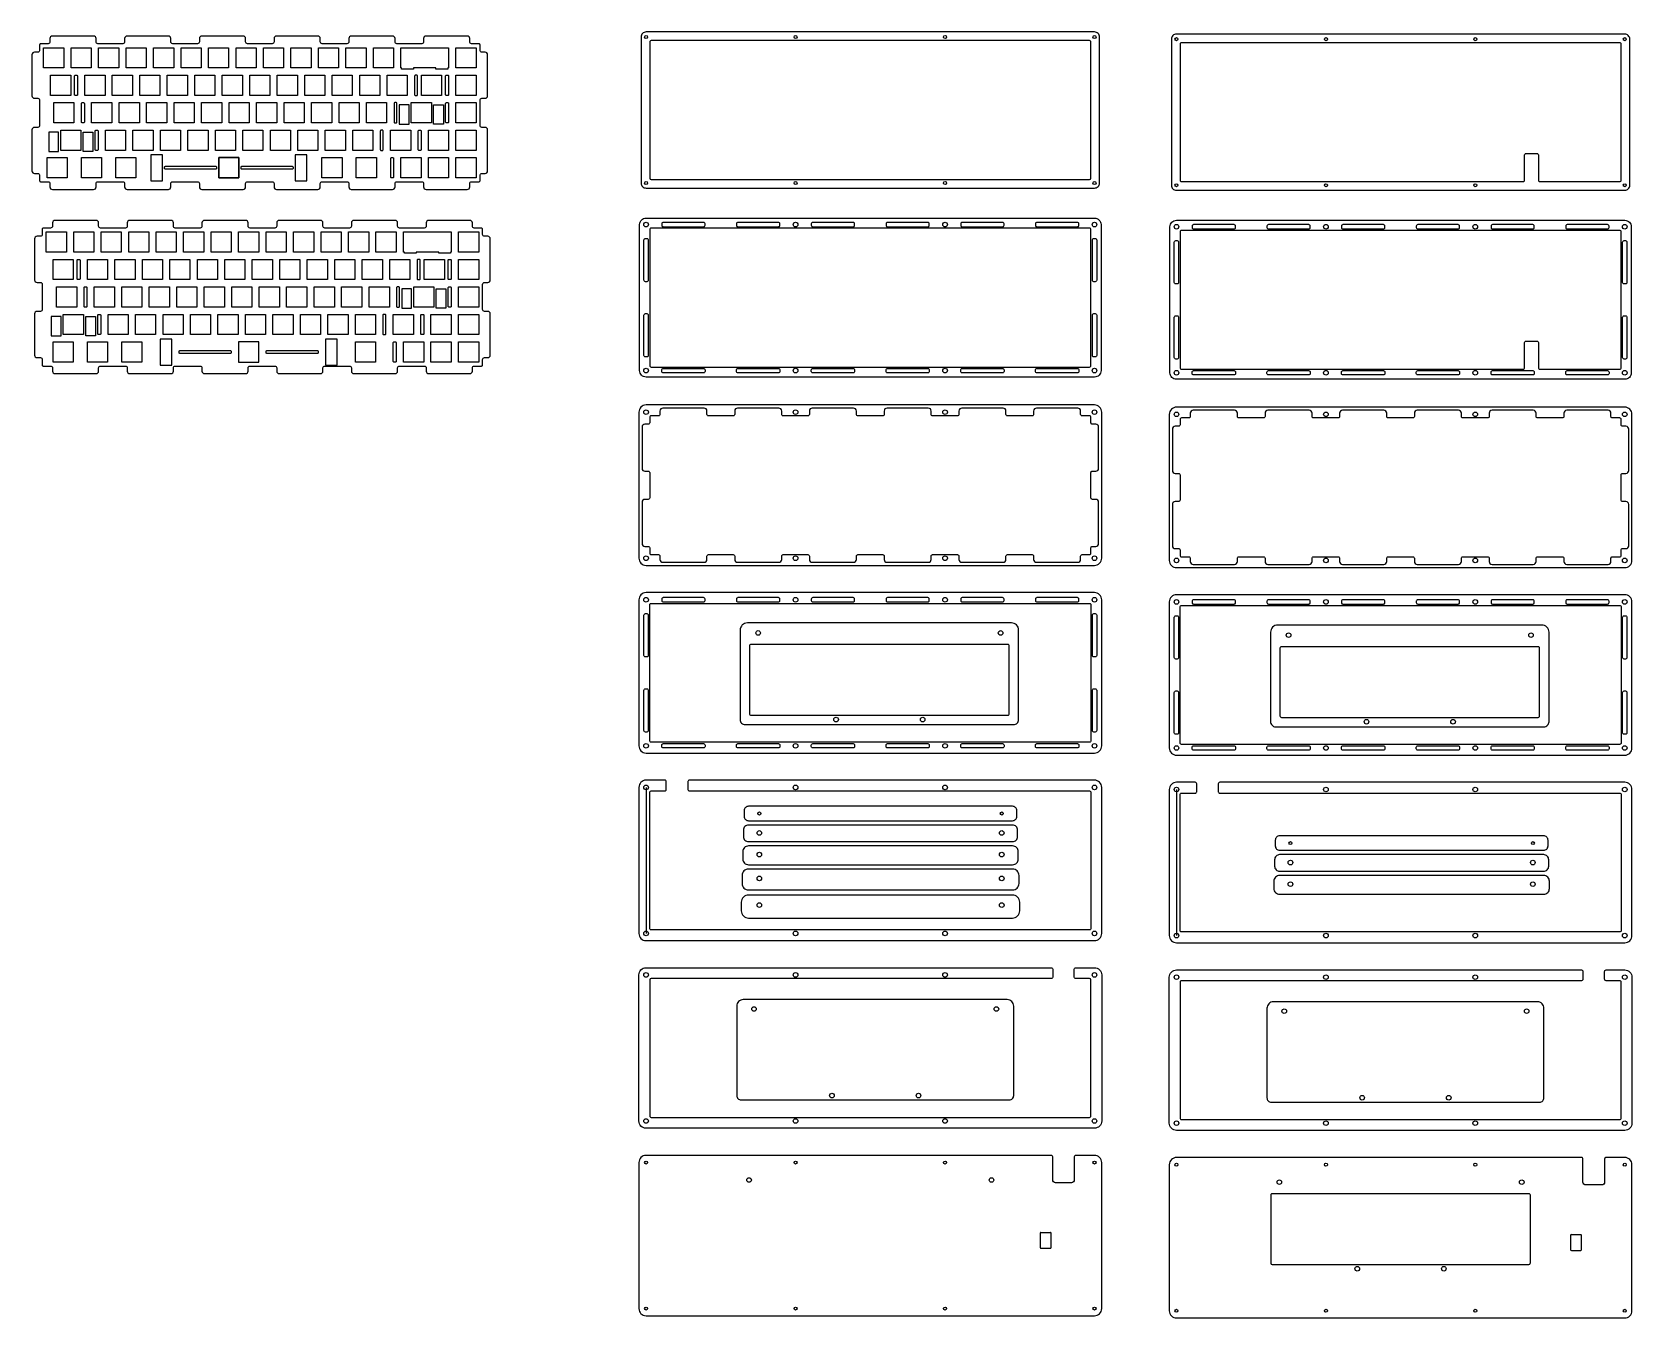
# Model space of a CAD drawing. Header units: inches. Extents: x -409 to 700, y 11 to 902.
import ezdxf

# ---------------------------------------------------------------- set-up
doc = ezdxf.new("R2010")
doc.units = ezdxf.units.IN
doc.header["$MEASUREMENT"] = 0

msp = doc.modelspace()

# ---------------------------------------------------------------- linework, layer by layer
at = {"color": 0}
for p, q in [((-401, 891.5), (-387, 891.5)), ((-401, 877.5), (-401, 891.5)), ((-387, 891.5), (-387, 877.5)), ((-381.9, 891.5), (-367.9, 891.5)), ((-381.9, 877.5), (-381.9, 891.5)), ((-367.9, 891.5), (-367.9, 877.5)), ((-362.9, 891.5), (-348.9, 891.5)), ((-362.9, 877.5), (-362.9, 891.5)), ((-348.9, 891.5), (-348.9, 877.5)), ((-343.8, 891.5), (-329.8, 891.5)), ((-343.8, 877.5), (-343.8, 891.5)), ((-329.8, 891.5), (-329.8, 877.5)), ((-324.8, 891.5), (-310.8, 891.5)), ((-324.8, 877.5), (-324.8, 891.5)), ((-310.8, 891.5), (-310.8, 877.5)), ((-305.7, 891.5), (-291.8, 891.5)), ((-305.7, 877.5), (-305.7, 891.5)), ((-291.8, 891.5), (-291.8, 877.5)), ((-286.7, 891.5), (-272.7, 891.5)), ((-286.7, 877.5), (-286.7, 891.5)), ((-272.7, 891.5), (-272.7, 877.5)), ((-267.6, 891.5), (-253.6, 891.5)), ((-267.6, 877.5), (-267.6, 891.5)), ((-253.6, 891.5), (-253.6, 877.5)), ((-248.6, 891.5), (-234.6, 891.5)), ((-248.6, 877.5), (-248.6, 891.5)), ((-234.6, 891.5), (-234.6, 877.5)), ((-229.5, 891.5), (-215.5, 891.5)), ((-229.5, 877.5), (-229.5, 891.5)), ((-215.5, 891.5), (-215.5, 877.5)), ((-210.5, 891.5), (-196.5, 891.5)), ((-210.5, 877.5), (-210.5, 891.5)), ((-196.5, 891.5), (-196.5, 877.5)), ((-191.4, 891.5), (-177.4, 891.5)), ((-191.4, 877.5), (-191.4, 891.5)), ((-177.4, 891.5), (-177.4, 877.5)), ((-115.2, 891.5), (-101.2, 891.5)), ((-115.2, 877.5), (-115.2, 891.5)), ((-101.2, 891.5), (-101.2, 877.5)), ((-387, 877.5), (-401, 877.5)), ((-367.9, 877.5), (-381.9, 877.5)), ((-348.9, 877.5), (-362.9, 877.5)), ((-329.8, 877.5), (-343.8, 877.5)), ((-310.8, 877.5), (-324.8, 877.5)), ((-291.8, 877.5), (-305.7, 877.5)), ((-272.7, 877.5), (-286.7, 877.5)), ((-253.6, 877.5), (-267.6, 877.5)), ((-234.6, 877.5), (-248.6, 877.5)), ((-215.5, 877.5), (-229.5, 877.5)), ((-196.5, 877.5), (-210.5, 877.5)), ((-177.4, 877.5), (-191.4, 877.5)), ((-101.2, 877.5), (-115.2, 877.5)), ((-396.2, 872.4), (-382.2, 872.4)), ((-396.2, 858.4), (-396.2, 872.4)), ((-382.2, 872.4), (-382.2, 858.4)), ((-372.4, 872.4), (-358.4, 872.4)), ((-372.4, 858.4), (-372.4, 872.4)), ((-358.4, 872.4), (-358.4, 858.4)), ((-353.4, 872.4), (-339.4, 872.4)), ((-353.4, 858.4), (-353.4, 872.4)), ((-339.4, 872.4), (-339.4, 858.4)), ((-334.3, 872.4), (-320.3, 872.4)), ((-334.3, 858.4), (-334.3, 872.4)), ((-320.3, 872.4), (-320.3, 858.4)), ((-315.3, 872.4), (-301.3, 872.4)), ((-315.3, 858.4), (-315.3, 872.4)), ((-301.3, 872.4), (-301.3, 858.4)), ((-296.2, 872.4), (-282.2, 872.4)), ((-296.2, 858.4), (-296.2, 872.4)), ((-282.2, 872.4), (-282.2, 858.4)), ((-277.2, 872.4), (-263.2, 872.4)), ((-277.2, 858.4), (-277.2, 872.4)), ((-263.2, 872.4), (-263.2, 858.4)), ((-258.1, 872.4), (-244.1, 872.4)), ((-258.1, 858.4), (-258.1, 872.4)), ((-244.1, 872.4), (-244.1, 858.4)), ((-239.1, 872.4), (-225.1, 872.4)), ((-239.1, 858.4), (-239.1, 872.4)), ((-225.1, 872.4), (-225.1, 858.4)), ((-220, 872.4), (-206, 872.4)), ((-220, 858.4), (-220, 872.4)), ((-206, 872.4), (-206, 858.4)), ((-201, 872.4), (-187, 872.4)), ((-201, 858.4), (-201, 872.4)), ((-187, 872.4), (-187, 858.4)), ((-181.9, 872.4), (-167.9, 872.4)), ((-181.9, 858.4), (-181.9, 872.4)), ((-167.9, 872.4), (-167.9, 858.4)), ((-162.9, 872.4), (-148.9, 872.4)), ((-162.9, 858.4), (-162.9, 872.4)), ((-148.9, 872.4), (-148.9, 858.4)), ((-139.1, 872.4), (-125.1, 872.4)), ((-139.1, 858.4), (-139.1, 872.4)), ((-125.1, 872.4), (-125.1, 858.4)), ((-115.2, 872.4), (-101.2, 872.4)), ((-115.2, 858.4), (-115.2, 872.4)), ((-101.2, 872.4), (-101.2, 858.4)), ((-382.2, 858.4), (-396.2, 858.4)), ((-358.4, 858.4), (-372.4, 858.4)), ((-339.4, 858.4), (-353.4, 858.4)), ((-320.3, 858.4), (-334.3, 858.4)), ((-301.3, 858.4), (-315.3, 858.4)), ((-282.2, 858.4), (-296.2, 858.4)), ((-263.2, 858.4), (-277.2, 858.4)), ((-244.1, 858.4), (-258.1, 858.4)), ((-225.1, 858.4), (-239.1, 858.4)), ((-206, 858.4), (-220, 858.4)), ((-187, 858.4), (-201, 858.4)), ((-167.9, 858.4), (-181.9, 858.4)), ((-148.9, 858.4), (-162.9, 858.4)), ((-125.1, 858.4), (-139.1, 858.4)), ((-101.2, 858.4), (-115.2, 858.4)), ((-393.9, 853.4), (-379.9, 853.4)), ((-393.9, 839.4), (-393.9, 853.4)), ((-379.9, 853.4), (-379.9, 839.4)), ((-367.7, 853.4), (-353.7, 853.4)), ((-367.7, 839.4), (-367.7, 853.4)), ((-353.7, 853.4), (-353.7, 839.4)), ((-348.6, 853.4), (-334.6, 853.4)), ((-348.6, 839.4), (-348.6, 853.4)), ((-334.6, 853.4), (-334.6, 839.4)), ((-329.6, 853.4), (-315.6, 853.4)), ((-329.6, 839.4), (-329.6, 853.4)), ((-315.6, 853.4), (-315.6, 839.4)), ((-310.5, 853.4), (-296.5, 853.4)), ((-310.5, 839.4), (-310.5, 853.4)), ((-296.5, 853.4), (-296.5, 839.4)), ((-291.5, 853.4), (-277.5, 853.4)), ((-291.5, 839.4), (-291.5, 853.4)), ((-277.5, 853.4), (-277.5, 839.4)), ((-272.4, 853.4), (-258.4, 853.4)), ((-272.4, 839.4), (-272.4, 853.4)), ((-258.4, 853.4), (-258.4, 839.4)), ((-253.4, 853.4), (-239.4, 853.4)), ((-253.4, 839.4), (-253.4, 853.4)), ((-239.4, 853.4), (-239.4, 839.4)), ((-234.3, 853.4), (-220.3, 853.4)), ((-234.3, 839.4), (-234.3, 853.4)), ((-220.3, 853.4), (-220.3, 839.4)), ((-215.3, 853.4), (-201.3, 853.4)), ((-215.3, 839.4), (-215.3, 853.4)), ((-201.3, 853.4), (-201.3, 839.4)), ((-196.2, 853.4), (-182.2, 853.4)), ((-196.2, 839.4), (-196.2, 853.4)), ((-182.2, 853.4), (-182.2, 839.4)), ((-177.2, 853.4), (-163.2, 853.4)), ((-177.2, 839.4), (-177.2, 853.4)), ((-163.2, 853.4), (-163.2, 839.4)), ((-115.2, 853.4), (-101.2, 853.4)), ((-115.2, 839.4), (-115.2, 853.4)), ((-101.2, 853.4), (-101.2, 839.4)), ((-379.9, 839.4), (-393.9, 839.4)), ((-353.7, 839.4), (-367.7, 839.4)), ((-358.1, 834.3), (-344.1, 834.3)), ((-358.1, 820.3), (-358.1, 834.3)), ((-334.6, 839.4), (-348.6, 839.4)), ((-344.1, 834.3), (-344.1, 820.3)), ((-339.1, 834.3), (-325.1, 834.3)), ((-339.1, 820.3), (-339.1, 834.3)), ((-315.6, 839.4), (-329.6, 839.4)), ((-325.1, 834.3), (-325.1, 820.3)), ((-320, 834.3), (-306, 834.3)), ((-320, 820.3), (-320, 834.3)), ((-296.5, 839.4), (-310.5, 839.4)), ((-306, 834.3), (-306, 820.3)), ((-301, 834.3), (-287, 834.3)), ((-301, 820.3), (-301, 834.3)), ((-277.5, 839.4), (-291.5, 839.4)), ((-287, 834.3), (-287, 820.3)), ((-281.9, 834.3), (-267.9, 834.3)), ((-281.9, 820.3), (-281.9, 834.3)), ((-258.4, 839.4), (-272.4, 839.4)), ((-267.9, 834.3), (-267.9, 820.3)), ((-262.9, 834.3), (-248.9, 834.3)), ((-262.9, 820.3), (-262.9, 834.3)), ((-239.4, 839.4), (-253.4, 839.4)), ((-248.9, 834.3), (-248.9, 820.3)), ((-243.8, 834.3), (-229.8, 834.3)), ((-243.8, 820.3), (-243.8, 834.3)), ((-220.3, 839.4), (-234.3, 839.4)), ((-229.8, 834.3), (-229.8, 820.3)), ((-224.8, 834.3), (-210.8, 834.3)), ((-224.8, 820.3), (-224.8, 834.3)), ((-201.3, 839.4), (-215.3, 839.4)), ((-210.8, 834.3), (-210.8, 820.3)), ((-205.7, 834.3), (-191.7, 834.3)), ((-205.7, 820.3), (-205.7, 834.3)), ((-182.2, 839.4), (-196.2, 839.4)), ((-191.7, 834.3), (-191.7, 820.3)), ((-186.7, 834.3), (-172.7, 834.3)), ((-186.7, 820.3), (-186.7, 834.3)), ((-163.2, 839.4), (-177.2, 839.4)), ((-172.7, 834.3), (-172.7, 820.3)), ((-160.5, 834.3), (-146.5, 834.3)), ((-160.5, 820.3), (-160.5, 834.3)), ((-146.5, 834.3), (-146.5, 820.3)), ((-134.3, 834.3), (-120.3, 834.3)), ((-134.3, 820.3), (-134.3, 834.3)), ((-120.3, 834.3), (-120.3, 820.3)), ((-101.2, 839.4), (-115.2, 839.4)), ((-115.2, 834.3), (-101.2, 834.3)), ((-115.2, 820.3), (-115.2, 834.3)), ((-101.2, 834.3), (-101.2, 820.3)), ((-398.6, 815.3), (-384.6, 815.3)), ((-398.6, 801.3), (-398.6, 815.3)), ((-384.6, 815.3), (-384.6, 801.3)), ((-374.8, 801.3), (-374.8, 815.3)), ((-374.8, 815.3), (-360.8, 815.3)), ((-360.8, 815.3), (-360.8, 801.3)), ((-344.1, 820.3), (-358.1, 820.3)), ((-351, 815.3), (-337, 815.3)), ((-351, 801.3), (-351, 815.3)), ((-325.1, 820.3), (-339.1, 820.3)), ((-337, 815.3), (-337, 801.3)), ((-306, 820.3), (-320, 820.3)), ((-287, 820.3), (-301, 820.3)), ((-267.9, 820.3), (-281.9, 820.3)), ((-279.6, 815.3), (-265.6, 815.3)), ((-279.6, 801.3), (-279.6, 815.3)), ((-265.6, 815.3), (-265.6, 801.3)), ((-248.9, 820.3), (-262.9, 820.3)), ((-229.8, 820.3), (-243.8, 820.3)), ((-210.8, 820.3), (-224.8, 820.3)), ((-208.1, 815.3), (-194.1, 815.3)), ((-208.1, 801.3), (-208.1, 815.3)), ((-191.7, 820.3), (-205.7, 820.3)), ((-194.1, 815.3), (-194.1, 801.3)), ((-172.7, 820.3), (-186.7, 820.3)), ((-184.3, 815.3), (-170.3, 815.3)), ((-184.3, 801.3), (-184.3, 815.3)), ((-170.3, 815.3), (-170.3, 801.3)), ((-146.5, 820.3), (-160.5, 820.3)), ((-153.3, 815.3), (-139.3, 815.3)), ((-153.3, 801.3), (-153.3, 815.3)), ((-139.3, 815.3), (-139.3, 801.3)), ((-120.3, 820.3), (-134.3, 820.3)), ((-134.3, 815.3), (-120.3, 815.3)), ((-134.3, 801.3), (-134.3, 815.3)), ((-120.3, 815.3), (-120.3, 801.3)), ((-101.2, 820.3), (-115.2, 820.3)), ((-115.2, 801.3), (-115.2, 815.3)), ((-115.2, 815.3), (-101.2, 815.3)), ((-101.2, 815.3), (-101.2, 801.3)), ((-384.6, 801.3), (-398.6, 801.3)), ((-360.8, 801.3), (-374.8, 801.3)), ((-337, 801.3), (-351, 801.3)), ((-265.6, 801.3), (-279.6, 801.3)), ((-194.1, 801.3), (-208.1, 801.3)), ((-170.3, 801.3), (-184.3, 801.3)), ((-139.3, 801.3), (-153.3, 801.3)), ((-120.3, 801.3), (-134.3, 801.3)), ((-101.2, 801.3), (-115.2, 801.3)), ((-399.2, 763.8), (-385.2, 763.8)), ((-399.2, 749.8), (-399.2, 763.8)), ((-385.2, 763.8), (-385.2, 749.8)), ((-380.1, 763.8), (-366.1, 763.8)), ((-380.1, 749.8), (-380.1, 763.8)), ((-366.1, 763.8), (-366.1, 749.8)), ((-361.1, 763.8), (-347.1, 763.8)), ((-361.1, 749.8), (-361.1, 763.8)), ((-347.1, 763.8), (-347.1, 749.8)), ((-342, 763.8), (-328, 763.8)), ((-342, 749.8), (-342, 763.8)), ((-328, 763.8), (-328, 749.8)), ((-323, 763.8), (-309, 763.8)), ((-323, 749.8), (-323, 763.8)), ((-309, 763.8), (-309, 749.8)), ((-303.9, 763.8), (-289.9, 763.8)), ((-303.9, 749.8), (-303.9, 763.8)), ((-289.9, 763.8), (-289.9, 749.8)), ((-284.9, 763.8), (-270.9, 763.8)), ((-284.9, 749.8), (-284.9, 763.8)), ((-270.9, 763.8), (-270.9, 749.8)), ((-265.8, 763.8), (-251.8, 763.8)), ((-265.8, 749.8), (-265.8, 763.8)), ((-251.8, 763.8), (-251.8, 749.8)), ((-246.8, 763.8), (-232.8, 763.8)), ((-246.8, 749.8), (-246.8, 763.8)), ((-232.8, 763.8), (-232.8, 749.8)), ((-227.7, 763.8), (-213.7, 763.8)), ((-227.7, 749.8), (-227.7, 763.8)), ((-213.7, 763.8), (-213.7, 749.8)), ((-208.7, 763.8), (-194.7, 763.8)), ((-208.7, 749.8), (-208.7, 763.8)), ((-194.7, 763.8), (-194.7, 749.8)), ((-189.6, 763.8), (-175.6, 763.8)), ((-189.6, 749.8), (-189.6, 763.8)), ((-175.6, 763.8), (-175.6, 749.8)), ((-113.4, 763.8), (-99.4, 763.8)), ((-113.4, 749.8), (-113.4, 763.8)), ((-99.4, 763.8), (-99.4, 749.8)), ((-385.2, 749.8), (-399.2, 749.8)), ((-394.4, 744.8), (-380.4, 744.8)), ((-394.4, 730.8), (-394.4, 744.8)), ((-380.4, 744.8), (-380.4, 730.8)), ((-366.1, 749.8), (-380.1, 749.8)), ((-370.6, 744.8), (-356.6, 744.8)), ((-370.6, 730.8), (-370.6, 744.8)), ((-347.1, 749.8), (-361.1, 749.8)), ((-356.6, 744.8), (-356.6, 730.8)), ((-351.6, 744.8), (-337.6, 744.8)), ((-351.6, 730.8), (-351.6, 744.8)), ((-328, 749.8), (-342, 749.8)), ((-337.6, 744.8), (-337.6, 730.8)), ((-332.5, 744.8), (-318.5, 744.8)), ((-332.5, 730.8), (-332.5, 744.8)), ((-309, 749.8), (-323, 749.8)), ((-318.5, 744.8), (-318.5, 730.8)), ((-313.5, 744.8), (-299.5, 744.8)), ((-313.5, 730.8), (-313.5, 744.8)), ((-289.9, 749.8), (-303.9, 749.8)), ((-299.5, 744.8), (-299.5, 730.8)), ((-294.4, 744.8), (-280.4, 744.8)), ((-294.4, 730.8), (-294.4, 744.8)), ((-270.9, 749.8), (-284.9, 749.8)), ((-280.4, 744.8), (-280.4, 730.8)), ((-275.4, 744.8), (-261.4, 744.8)), ((-275.4, 730.8), (-275.4, 744.8)), ((-251.8, 749.8), (-265.8, 749.8)), ((-261.4, 744.8), (-261.4, 730.8)), ((-256.3, 744.8), (-242.3, 744.8)), ((-256.3, 730.8), (-256.3, 744.8)), ((-232.8, 749.8), (-246.8, 749.8)), ((-242.3, 744.8), (-242.3, 730.8)), ((-237.3, 744.8), (-223.3, 744.8)), ((-237.3, 730.8), (-237.3, 744.8)), ((-213.7, 749.8), (-227.7, 749.8)), ((-223.3, 744.8), (-223.3, 730.8)), ((-218.2, 744.8), (-204.2, 744.8)), ((-218.2, 730.8), (-218.2, 744.8)), ((-194.7, 749.8), (-208.7, 749.8)), ((-204.2, 744.8), (-204.2, 730.8)), ((-199.2, 744.8), (-185.2, 744.8)), ((-199.2, 730.8), (-199.2, 744.8)), ((-175.6, 749.8), (-189.6, 749.8)), ((-185.2, 744.8), (-185.2, 730.8)), ((-180.1, 744.8), (-166.1, 744.8)), ((-180.1, 730.8), (-180.1, 744.8)), ((-166.1, 744.8), (-166.1, 730.8)), ((-161.1, 744.8), (-147.1, 744.8)), ((-161.1, 730.8), (-161.1, 744.8)), ((-147.1, 744.8), (-147.1, 730.8)), ((-137.2, 744.8), (-123.2, 744.8)), ((-137.2, 730.8), (-137.2, 744.8)), ((-123.2, 744.8), (-123.2, 730.8)), ((-99.4, 749.8), (-113.4, 749.8)), ((-113.4, 744.8), (-99.4, 744.8)), ((-113.4, 730.8), (-113.4, 744.8)), ((-99.4, 744.8), (-99.4, 730.8)), ((-380.4, 730.8), (-394.4, 730.8)), ((-392, 725.7), (-378, 725.7)), ((-392, 711.7), (-392, 725.7)), ((-378, 725.7), (-378, 711.7)), ((-356.6, 730.8), (-370.6, 730.8)), ((-365.8, 725.7), (-351.8, 725.7)), ((-365.8, 711.7), (-365.8, 725.7)), ((-351.8, 725.7), (-351.8, 711.7)), ((-337.6, 730.8), (-351.6, 730.8)), ((-346.8, 725.7), (-332.8, 725.7)), ((-346.8, 711.7), (-346.8, 725.7)), ((-332.8, 725.7), (-332.8, 711.7)), ((-318.5, 730.8), (-332.5, 730.8)), ((-327.7, 725.7), (-313.7, 725.7)), ((-327.7, 711.7), (-327.7, 725.7)), ((-313.7, 725.7), (-313.7, 711.7)), ((-299.5, 730.8), (-313.5, 730.8)), ((-308.7, 725.7), (-294.7, 725.7)), ((-308.7, 711.7), (-308.7, 725.7)), ((-294.7, 725.7), (-294.7, 711.7)), ((-280.4, 730.8), (-294.4, 730.8)), ((-289.6, 725.7), (-275.6, 725.7)), ((-289.6, 711.7), (-289.6, 725.7)), ((-275.6, 725.7), (-275.6, 711.7)), ((-261.4, 730.8), (-275.4, 730.8)), ((-270.6, 725.7), (-256.6, 725.7)), ((-270.6, 711.7), (-270.6, 725.7)), ((-256.6, 725.7), (-256.6, 711.7)), ((-242.3, 730.8), (-256.3, 730.8)), ((-251.5, 725.7), (-237.5, 725.7)), ((-251.5, 711.7), (-251.5, 725.7)), ((-237.5, 725.7), (-237.5, 711.7)), ((-223.3, 730.8), (-237.3, 730.8)), ((-232.5, 725.7), (-218.5, 725.7)), ((-232.5, 711.7), (-232.5, 725.7)), ((-218.5, 725.7), (-218.5, 711.7)), ((-204.2, 730.8), (-218.2, 730.8)), ((-213.4, 725.7), (-199.4, 725.7)), ((-213.4, 711.7), (-213.4, 725.7)), ((-199.4, 725.7), (-199.4, 711.7)), ((-185.2, 730.8), (-199.2, 730.8)), ((-194.4, 725.7), (-180.4, 725.7)), ((-194.4, 711.7), (-194.4, 725.7)), ((-180.4, 725.7), (-180.4, 711.7)), ((-166.1, 730.8), (-180.1, 730.8)), ((-175.3, 725.7), (-161.3, 725.7)), ((-175.3, 711.7), (-175.3, 725.7)), ((-161.3, 725.7), (-161.3, 711.7)), ((-147.1, 730.8), (-161.1, 730.8)), ((-123.2, 730.8), (-137.2, 730.8)), ((-99.4, 730.8), (-113.4, 730.8)), ((-113.4, 725.7), (-99.4, 725.7)), ((-113.4, 711.7), (-113.4, 725.7)), ((-99.4, 725.7), (-99.4, 711.7)), ((-378, 711.7), (-392, 711.7)), ((-351.8, 711.7), (-365.8, 711.7)), ((-332.8, 711.7), (-346.8, 711.7)), ((-313.7, 711.7), (-327.7, 711.7)), ((-294.7, 711.7), (-308.7, 711.7)), ((-275.6, 711.7), (-289.6, 711.7)), ((-256.6, 711.7), (-270.6, 711.7)), ((-237.5, 711.7), (-251.5, 711.7)), ((-218.5, 711.7), (-232.5, 711.7)), ((-199.4, 711.7), (-213.4, 711.7)), ((-180.4, 711.7), (-194.4, 711.7)), ((-161.3, 711.7), (-175.3, 711.7)), ((-99.4, 711.7), (-113.4, 711.7)), ((-356.3, 706.7), (-342.3, 706.7)), ((-356.3, 692.7), (-356.3, 706.7)), ((-342.3, 706.7), (-342.3, 692.7)), ((-337.3, 706.7), (-323.3, 706.7)), ((-337.3, 692.7), (-337.3, 706.7)), ((-323.3, 706.7), (-323.3, 692.7)), ((-318.2, 706.7), (-304.2, 706.7)), ((-318.2, 692.7), (-318.2, 706.7)), ((-304.2, 706.7), (-304.2, 692.7)), ((-299.2, 706.7), (-285.2, 706.7)), ((-299.2, 692.7), (-299.2, 706.7)), ((-285.2, 706.7), (-285.2, 692.7)), ((-280.1, 706.7), (-266.1, 706.7)), ((-280.1, 692.7), (-280.1, 706.7)), ((-266.1, 706.7), (-266.1, 692.7)), ((-261.1, 706.7), (-247.1, 706.7)), ((-261.1, 692.7), (-261.1, 706.7)), ((-247.1, 706.7), (-247.1, 692.7)), ((-242, 706.7), (-228, 706.7)), ((-242, 692.7), (-242, 706.7)), ((-228, 706.7), (-228, 692.7)), ((-223, 706.7), (-209, 706.7)), ((-223, 692.7), (-223, 706.7)), ((-209, 706.7), (-209, 692.7)), ((-203.9, 706.7), (-189.9, 706.7)), ((-203.9, 692.7), (-203.9, 706.7)), ((-189.9, 706.7), (-189.9, 692.7)), ((-184.9, 706.7), (-170.9, 706.7)), ((-184.9, 692.7), (-184.9, 706.7)), ((-170.9, 706.7), (-170.9, 692.7)), ((-158.7, 706.7), (-144.7, 706.7)), ((-158.7, 692.7), (-158.7, 706.7)), ((-144.7, 706.7), (-144.7, 692.7)), ((-132.5, 706.7), (-118.5, 706.7)), ((-132.5, 692.7), (-132.5, 706.7)), ((-118.5, 706.7), (-118.5, 692.7)), ((-113.4, 706.7), (-99.4, 706.7)), ((-113.4, 692.7), (-113.4, 706.7)), ((-99.4, 706.7), (-99.4, 692.7)), ((-394.4, 687.6), (-380.4, 687.6)), ((-394.4, 673.6), (-394.4, 687.6)), ((-380.4, 687.6), (-380.4, 673.6)), ((-370.6, 687.6), (-356.6, 687.6)), ((-370.6, 673.6), (-370.6, 687.6)), ((-356.6, 687.6), (-356.6, 673.6)), ((-342.3, 692.7), (-356.3, 692.7)), ((-346.8, 687.6), (-332.8, 687.6)), ((-346.8, 673.6), (-346.8, 687.6)), ((-323.3, 692.7), (-337.3, 692.7)), ((-332.8, 687.6), (-332.8, 673.6)), ((-304.2, 692.7), (-318.2, 692.7)), ((-285.2, 692.7), (-299.2, 692.7)), ((-266.1, 692.7), (-280.1, 692.7)), ((-247.1, 692.7), (-261.1, 692.7)), ((-228, 692.7), (-242, 692.7)), ((-209, 692.7), (-223, 692.7)), ((-189.9, 692.7), (-203.9, 692.7)), ((-170.9, 692.7), (-184.9, 692.7)), ((-184.9, 687.6), (-170.9, 687.6)), ((-184.9, 673.6), (-184.9, 687.6)), ((-170.9, 687.6), (-170.9, 673.6)), ((-144.7, 692.7), (-158.7, 692.7)), ((-151.5, 687.6), (-137.5, 687.6)), ((-151.5, 673.6), (-151.5, 687.6)), ((-137.5, 687.6), (-137.5, 673.6)), ((-118.5, 692.7), (-132.5, 692.7)), ((-132.5, 687.6), (-118.5, 687.6)), ((-132.5, 673.6), (-132.5, 687.6)), ((-118.5, 687.6), (-118.5, 673.6)), ((-99.4, 692.7), (-113.4, 692.7)), ((-113.4, 673.6), (-113.4, 687.6)), ((-113.4, 687.6), (-99.4, 687.6)), ((-99.4, 687.6), (-99.4, 673.6)), ((-380.4, 673.6), (-394.4, 673.6)), ((-356.6, 673.6), (-370.6, 673.6)), ((-332.8, 673.6), (-346.8, 673.6)), ((-170.9, 673.6), (-184.9, 673.6)), ((-137.5, 673.6), (-151.5, 673.6)), ((-118.5, 673.6), (-132.5, 673.6)), ((-99.4, 673.6), (-113.4, 673.6))]:
    msp.add_line(p, q, dxfattribs=at)
for p, q in [((16.6, 378.9), (16.6, 277.7)), ((384.2, 377.4), (384.2, 276.2)), ((289.8, 70), (289.8, 60)), ((290.3, 70.5), (296.8, 70.5)), ((297.3, 60), (297.3, 70)), ((657.4, 68.5), (657.4, 58.5)), ((657.9, 69), (664.4, 69)), ((664.9, 58.5), (664.9, 68.5)), ((290.3, 59.5), (296.8, 59.5)), ((657.9, 58), (664.4, 58))]:
    msp.add_line(p, q)
for points in [[(-239.5, 899.5, 0.414214), (-241.2, 897.8), (-241.2, 895.5, -0.414214), (-242.5, 894.2), (-259.7, 894.2, -0.414214), (-261, 895.5), (-261, 897.8, 0.414214), (-262.7, 899.5), (-291.3, 899.5, 0.414214), (-293, 897.8), (-293, 895.5, -0.414214), (-294.3, 894.2), (-311.5, 894.2, -0.414214), (-312.8, 895.5), (-312.8, 897.8, 0.414214), (-314.5, 899.5), (-343.1, 899.5, 0.414214), (-344.8, 897.8), (-344.8, 895.5, -0.414214), (-346.1, 894.2), (-363.3, 894.2, -0.414214), (-364.6, 895.5), (-364.6, 897.8, 0.414214), (-366.3, 899.5), (-394.9, 899.5, 0.414214), (-396.6, 897.8), (-396.6, 895.5, -0.414214), (-397.9, 894.2), (-403, 894.2, 0.414214), (-403.7, 893.5), (-403.7, 889.7, -0.414214), (-405, 888.4), (-407.3, 888.4, 0.414214), (-409, 886.7), (-409, 858.1, 0.414214), (-407.3, 856.4), (-405, 856.4, -0.414214), (-403.7, 855.1), (-403.7, 837.6, -0.414214), (-405, 836.3), (-407.3, 836.3, 0.414214), (-409, 834.6), (-409, 806, 0.414214), (-407.3, 804.3), (-405, 804.3, -0.414214), (-403.7, 803), (-403.7, 799.3, 0.414214), (-403, 798.6), (-397.9, 798.6, -0.414214), (-396.6, 797.3), (-396.6, 795, 0.414214), (-394.9, 793.3), (-366.3, 793.3, 0.414214), (-364.6, 795), (-364.6, 797.3, -0.414214), (-363.3, 798.6), (-346.1, 798.6, -0.414214), (-344.8, 797.3), (-344.8, 795, 0.414214), (-343.1, 793.3), (-314.5, 793.3, 0.414214), (-312.8, 795), (-312.8, 797.3, -0.414214), (-311.5, 798.6), (-294.3, 798.6, -0.414214), (-293, 797.3), (-293, 795, 0.414214), (-291.3, 793.3), (-262.7, 793.3, 0.414214), (-261, 795), (-261, 797.3, -0.414214), (-259.7, 798.6), (-242.5, 798.6, -0.414214), (-241.2, 797.3), (-241.2, 795, 0.414214), (-239.5, 793.3), (-210.9, 793.3, 0.414214), (-209.2, 795), (-209.2, 797.3, -0.414214), (-207.9, 798.6), (-190.7, 798.6, -0.414214), (-189.4, 797.3), (-189.4, 795, 0.414214), (-187.7, 793.3), (-159.1, 793.3, 0.414214), (-157.4, 795), (-157.4, 797.3, -0.414214), (-156.1, 798.6), (-138.9, 798.6, -0.414214), (-137.6, 797.3), (-137.6, 795, 0.414214), (-135.9, 793.3), (-107.3, 793.3, 0.414214), (-105.6, 795), (-105.6, 797.3, -0.414214), (-104.3, 798.6), (-99.2, 798.6, 0.414214), (-98.5, 799.3), (-98.5, 803, -0.414214), (-97.2, 804.3), (-94.9, 804.3, 0.414214), (-93.2, 806), (-93.2, 834.6, 0.414214), (-94.9, 836.3), (-97.2, 836.3, -0.414214), (-98.5, 837.6), (-98.5, 855.1, -0.414214), (-97.2, 856.4), (-94.9, 856.4, 0.414214), (-93.2, 858.1), (-93.2, 886.7, 0.414214), (-94.9, 888.4), (-97.2, 888.4, -0.414214), (-98.5, 889.7), (-98.5, 893.5, 0.414214), (-99.2, 894.2), (-104.3, 894.2, -0.414214), (-105.6, 895.5), (-105.6, 897.8, 0.414214), (-107.3, 899.5), (-135.9, 899.5, 0.414214), (-137.6, 897.8), (-137.6, 895.5, -0.414214), (-138.9, 894.2), (-156.1, 894.2, -0.414214), (-157.4, 895.5), (-157.4, 897.8, 0.414214), (-159.1, 899.5), (-187.7, 899.5, 0.414214), (-189.4, 897.8), (-189.4, 895.5, -0.414214), (-190.7, 894.2), (-207.9, 894.2, -0.414214), (-209.2, 895.5), (-209.2, 897.8, 0.414214), (-210.9, 899.5)], [(13.1, 898.9), (13.1, 797.7, 0.414214), (16.6, 794.2), (327.4, 794.2, 0.414214), (330.9, 797.7), (330.9, 898.9, 0.414214), (327.4, 902.4), (16.6, 902.4, 0.414214)], [(380.7, 897.4), (380.7, 796.2, 0.414214), (384.2, 792.7), (694.9, 792.7, 0.414214), (698.4, 796.2), (698.4, 897.4, 0.414214), (694.9, 900.9), (384.2, 900.9, 0.414214)], [(-378, 872.4, -0.414214), (-377.5, 871.9), (-377.5, 858.9, -0.414214), (-378, 858.4), (-379, 858.4, -0.414214), (-379.5, 858.9), (-379.5, 871.9, -0.414214), (-379, 872.4)], [(-143.3, 872.4, 0.414214), (-143.8, 871.9), (-143.8, 858.9, 0.414214), (-143.3, 858.4), (-142.3, 858.4, 0.414214), (-141.8, 858.9), (-141.8, 871.9, 0.414214), (-142.3, 872.4)], [(-120.8, 872.4, -0.414214), (-120.3, 871.9), (-120.3, 858.9, -0.414214), (-120.8, 858.4), (-121.8, 858.4, -0.414214), (-122.3, 858.9), (-122.3, 871.9, -0.414214), (-121.8, 872.4)], [(-373.2, 853.4, -0.414214), (-372.7, 852.9), (-372.7, 839.9, -0.414214), (-373.2, 839.4), (-374.2, 839.4, -0.414214), (-374.7, 839.9), (-374.7, 852.9, -0.414214), (-374.2, 853.4)], [(-157.6, 853.4, 0.414214), (-158.1, 852.9), (-158.1, 839.9, 0.414214), (-157.6, 839.4), (-156.6, 839.4, 0.414214), (-156.1, 839.9), (-156.1, 852.9, 0.414214), (-156.6, 853.4)], [(-120.8, 853.4, -0.414214), (-120.3, 852.9), (-120.3, 839.9, -0.414214), (-120.8, 839.4), (-121.8, 839.4, -0.414214), (-122.3, 839.9), (-122.3, 852.9, -0.414214), (-121.8, 853.4)], [(-363.7, 834.3, -0.414214), (-363.2, 833.8), (-363.2, 820.8, -0.414214), (-363.7, 820.3), (-364.7, 820.3, -0.414214), (-365.2, 820.8), (-365.2, 833.8, -0.414214), (-364.7, 834.3)], [(-167.1, 834.3, 0.414214), (-167.6, 833.8), (-167.6, 820.8, 0.414214), (-167.1, 820.3), (-166.1, 820.3, 0.414214), (-165.6, 820.8), (-165.6, 833.8, 0.414214), (-166.1, 834.3)], [(-139.8, 834.3, -0.414214), (-139.3, 833.8), (-139.3, 820.8, -0.414214), (-139.8, 820.3), (-140.8, 820.3, -0.414214), (-141.3, 820.8), (-141.3, 833.8, -0.414214), (-140.8, 834.3)], [(-158.9, 815.3, -0.414214), (-158.4, 814.8), (-158.4, 801.8, -0.414214), (-158.9, 801.3), (-159.9, 801.3, -0.414214), (-160.4, 801.8), (-160.4, 814.8, -0.414214), (-159.9, 815.3)], [(-281.1, 807.8, -0.414214), (-281.6, 807.3), (-316.6, 807.3, -0.414214), (-317.1, 807.8), (-317.1, 808.8, -0.414214), (-316.6, 809.3), (-281.6, 809.3, -0.414214), (-281.1, 808.8)], [(-228.1, 807.8, -0.414214), (-228.6, 807.3), (-263.6, 807.3, -0.414214), (-264.1, 807.8), (-264.1, 808.8, -0.414214), (-263.6, 809.3), (-228.6, 809.3, -0.414214), (-228.1, 808.8)], [(-237.7, 771.8, 0.414214), (-239.4, 770.1), (-239.4, 767.8, -0.414214), (-240.7, 766.5), (-257.9, 766.5, -0.414214), (-259.2, 767.8), (-259.2, 770.1, 0.414214), (-260.9, 771.8), (-289.5, 771.8, 0.414214), (-291.2, 770.1), (-291.2, 767.8, -0.414214), (-292.5, 766.5), (-309.7, 766.5, -0.414214), (-311, 767.8), (-311, 770.1, 0.414214), (-312.7, 771.8), (-341.3, 771.8, 0.414214), (-343, 770.1), (-343, 767.8, -0.414214), (-344.3, 766.5), (-361.5, 766.5, -0.414214), (-362.8, 767.8), (-362.8, 770.1, 0.414214), (-364.5, 771.8), (-393.1, 771.8, 0.414214), (-394.8, 770.1), (-394.8, 767.8, -0.414214), (-396.1, 766.5), (-401.2, 766.5, 0.414214), (-401.9, 765.8), (-401.9, 762.1, -0.414214), (-403.2, 760.8), (-405.5, 760.8, 0.414214), (-407.2, 759.1), (-407.2, 730.5, 0.414214), (-405.5, 728.8), (-403.2, 728.8, -0.414214), (-401.9, 727.5), (-401.9, 710, -0.414214), (-403.2, 708.7), (-405.5, 708.7, 0.414214), (-407.2, 707), (-407.2, 678.4, 0.414214), (-405.5, 676.7), (-403.2, 676.7, -0.414214), (-401.9, 675.4), (-401.9, 671.6, 0.414214), (-401.2, 670.9), (-396.1, 670.9, -0.414214), (-394.8, 669.6), (-394.8, 667.3, 0.414214), (-393.1, 665.6), (-364.5, 665.6, 0.414214), (-362.8, 667.3), (-362.8, 669.6, -0.414214), (-361.5, 670.9), (-344.3, 670.9, -0.414214), (-343, 669.6), (-343, 667.3, 0.414214), (-341.3, 665.6), (-312.7, 665.6, 0.414214), (-311, 667.3), (-311, 669.6, -0.414214), (-309.7, 670.9), (-292.5, 670.9, -0.414214), (-291.2, 669.6), (-291.2, 667.3, 0.414214), (-289.5, 665.6), (-260.9, 665.6, 0.414214), (-259.2, 667.3), (-259.2, 669.6, -0.414214), (-257.9, 670.9), (-240.7, 670.9, -0.414214), (-239.4, 669.6), (-239.4, 667.3, 0.414214), (-237.7, 665.6), (-209.1, 665.6, 0.414214), (-207.4, 667.3), (-207.4, 669.6, -0.414214), (-206.1, 670.9), (-188.9, 670.9, -0.414214), (-187.6, 669.6), (-187.6, 667.3, 0.414214), (-185.9, 665.6), (-157.3, 665.6, 0.414214), (-155.6, 667.3), (-155.6, 669.6, -0.414214), (-154.3, 670.9), (-137.1, 670.9, -0.414214), (-135.8, 669.6), (-135.8, 667.3, 0.414214), (-134.1, 665.6), (-105.5, 665.6, 0.414214), (-103.8, 667.3), (-103.8, 669.6, -0.414214), (-102.5, 670.9), (-97.4, 670.9, 0.414214), (-96.7, 671.6), (-96.7, 675.4, -0.414214), (-95.4, 676.7), (-93.1, 676.7, 0.414214), (-91.4, 678.4), (-91.4, 707, 0.414214), (-93.1, 708.7), (-95.4, 708.7, -0.414214), (-96.7, 710), (-96.7, 727.5, -0.414214), (-95.4, 728.8), (-93.1, 728.8, 0.414214), (-91.4, 730.5), (-91.4, 759.1, 0.414214), (-93.1, 760.8), (-95.4, 760.8, -0.414214), (-96.7, 762.1), (-96.7, 765.8, 0.414214), (-97.4, 766.5), (-102.5, 766.5, -0.414214), (-103.8, 767.8), (-103.8, 770.1, 0.414214), (-105.5, 771.8), (-134.1, 771.8, 0.414214), (-135.8, 770.1), (-135.8, 767.8, -0.414214), (-137.1, 766.5), (-154.3, 766.5, -0.414214), (-155.6, 767.8), (-155.6, 770.1, 0.414214), (-157.3, 771.8), (-185.9, 771.8, 0.414214), (-187.6, 770.1), (-187.6, 767.8, -0.414214), (-188.9, 766.5), (-206.1, 766.5, -0.414214), (-207.4, 767.8), (-207.4, 770.1, 0.414214), (-209.1, 771.8)], [(16.6, 773.4), (327.4, 773.4, -0.414214), (331.9, 768.9), (331.9, 667.7, -0.414214), (327.4, 663.2), (16.6, 663.2, -0.414214), (12.1, 667.7), (12.1, 768.9, -0.414214)], [(384.2, 771.9), (694.9, 771.9, -0.414214), (699.4, 767.4), (699.4, 666.2, -0.414214), (694.9, 661.7), (384.2, 661.7, -0.414214), (379.7, 666.2), (379.7, 767.4, -0.414214)], [(-376.2, 744.8, -0.414214), (-375.7, 744.3), (-375.7, 731.3, -0.414214), (-376.2, 730.8), (-377.2, 730.8, -0.414214), (-377.7, 731.3), (-377.7, 744.3, -0.414214), (-377.2, 744.8)], [(-141.5, 744.8, 0.414214), (-142, 744.3), (-142, 731.3, 0.414214), (-141.5, 730.8), (-140.5, 730.8, 0.414214), (-140, 731.3), (-140, 744.3, 0.414214), (-140.5, 744.8)], [(-119, 744.8, -0.414214), (-118.5, 744.3), (-118.5, 731.3, -0.414214), (-119, 730.8), (-120, 730.8, -0.414214), (-120.5, 731.3), (-120.5, 744.3, -0.414214), (-120, 744.8)], [(-371.4, 725.7, -0.414214), (-370.9, 725.2), (-370.9, 712.2, -0.414214), (-371.4, 711.7), (-372.4, 711.7, -0.414214), (-372.9, 712.2), (-372.9, 725.2, -0.414214), (-372.4, 725.7)], [(-155.8, 725.7, 0.414214), (-156.3, 725.2), (-156.3, 712.2, 0.414214), (-155.8, 711.7), (-154.8, 711.7, 0.414214), (-154.3, 712.2), (-154.3, 725.2, 0.414214), (-154.8, 725.7)], [(-119, 725.7, -0.414214), (-118.5, 725.2), (-118.5, 712.2, -0.414214), (-119, 711.7), (-120, 711.7, -0.414214), (-120.5, 712.2), (-120.5, 725.2, -0.414214), (-120, 725.7)], [(-361.9, 706.7, -0.414214), (-361.4, 706.2), (-361.4, 693.2, -0.414214), (-361.9, 692.7), (-362.9, 692.7, -0.414214), (-363.4, 693.2), (-363.4, 706.2, -0.414214), (-362.9, 706.7)], [(-165.3, 706.7, 0.414214), (-165.8, 706.2), (-165.8, 693.2, 0.414214), (-165.3, 692.7), (-164.3, 692.7, 0.414214), (-163.8, 693.2), (-163.8, 706.2, 0.414214), (-164.3, 706.7)], [(-138, 706.7, -0.414214), (-137.5, 706.2), (-137.5, 693.2, -0.414214), (-138, 692.7), (-139, 692.7, -0.414214), (-139.5, 693.2), (-139.5, 706.2, -0.414214), (-139, 706.7)], [(-157.1, 687.6, -0.414214), (-156.6, 687.1), (-156.6, 674.1, -0.414214), (-157.1, 673.6), (-158.1, 673.6, -0.414214), (-158.6, 674.1), (-158.6, 687.1, -0.414214), (-158.1, 687.6)], [(-271, 680.1, -0.414214), (-271.5, 679.6), (-306.5, 679.6, -0.414214), (-307, 680.1), (-307, 681.1, -0.414214), (-306.5, 681.6), (-271.5, 681.6, -0.414214), (-271, 681.1)], [(-210.7, 680.1, -0.414214), (-211.2, 679.6), (-246.2, 679.6, -0.414214), (-246.7, 680.1), (-246.7, 681.1, -0.414214), (-246.2, 681.6), (-211.2, 681.6, -0.414214), (-210.7, 681.1)], [(11.6, 638.9), (11.6, 537.7, 0.414214), (16.6, 532.7), (327.4, 532.7, 0.414214), (332.4, 537.7), (332.4, 638.9, 0.414214), (327.4, 643.9), (16.6, 643.9, 0.414214)], [(379.2, 637.4), (379.2, 536.2, 0.414214), (384.2, 531.2), (694.9, 531.2, 0.414214), (699.9, 536.2), (699.9, 637.4, 0.414214), (694.9, 642.4), (384.2, 642.4, 0.414214)], [(11.6, 508.9), (11.6, 407.7, 0.414214), (16.6, 402.7), (327.4, 402.7, 0.414214), (332.4, 407.7), (332.4, 508.9, 0.414214), (327.4, 513.9), (16.6, 513.9, 0.414214)], [(379.2, 507.4), (379.2, 406.2, 0.414214), (384.2, 401.2), (694.9, 401.2, 0.414214), (699.9, 406.2), (699.9, 507.4, 0.414214), (694.9, 512.4), (384.2, 512.4, 0.414214)], [(269.8, 492.9), (86.8, 492.9, 0.414214), (81.8, 487.9), (81.8, 425.9, 0.414214), (85.3, 422.4), (271.3, 422.4, 0.414214), (274.8, 425.9), (274.8, 487.9, 0.414214)], [(637.4, 491.4), (454.4, 491.4, 0.414214), (449.4, 486.4), (449.4, 424.4, 0.414214), (452.9, 420.9), (638.9, 420.9, 0.414214), (642.4, 424.4), (642.4, 486.4, 0.414214)], [(88.3, 429.9, 0.414214), (89.3, 428.9), (267.3, 428.9, 0.414214), (268.3, 429.9), (268.3, 476.9, 0.414214), (267.3, 477.9), (89.3, 477.9, 0.414214), (88.3, 476.9)], [(455.9, 428.4, 0.414214), (456.9, 427.4), (634.9, 427.4, 0.414214), (635.9, 428.4), (635.9, 475.4, 0.414214), (634.9, 476.4), (456.9, 476.4, 0.414214), (455.9, 475.4)], [(323.9, 376.4, -0.414214), (324.9, 375.4), (324.9, 281.2, -0.414214), (323.9, 280.2), (20.1, 280.2, -0.414214), (19.1, 281.2), (19.1, 375.4, -0.414214), (20.1, 376.4), (29.6, 376.4, 0.414214), (30.6, 377.4), (30.6, 382.9, 0.414214), (29.6, 383.9), (16.6, 383.9, 0.414214), (11.6, 378.9), (11.6, 277.7, 0.414214), (16.6, 272.7), (327.4, 272.7, 0.414214), (332.4, 277.7), (332.4, 378.9, 0.414214), (327.4, 383.9), (46.6, 383.9, 0.414214), (45.6, 382.9), (45.6, 377.4, 0.414214), (46.6, 376.4)], [(691.4, 374.9, -0.414214), (692.4, 373.9), (692.4, 279.7, -0.414214), (691.4, 278.7), (387.7, 278.7, -0.414214), (386.7, 279.7), (386.7, 373.9, -0.414214), (387.7, 374.9), (397.2, 374.9, 0.414214), (398.2, 375.9), (398.2, 381.4, 0.414214), (397.2, 382.4), (384.2, 382.4, 0.414214), (379.2, 377.4), (379.2, 276.2, 0.414214), (384.2, 271.2), (694.9, 271.2, 0.414214), (699.9, 276.2), (699.9, 377.4, 0.414214), (694.9, 382.4), (414.2, 382.4, 0.414214), (413.2, 381.4), (413.2, 375.9, 0.414214), (414.2, 374.9)], [(273.6, 362.8, 0.414214), (270.6, 365.8), (87.6, 365.8, 0.414214), (84.6, 362.8), (84.6, 358.8, 0.414214), (87.6, 355.8), (270.6, 355.8, 0.414214), (273.6, 358.8)], [(274.1, 349.3, 0.414214), (270.6, 352.8), (87.6, 352.8, 0.414214), (84.1, 349.3), (84.1, 344.8, 0.414214), (87.6, 341.3), (270.6, 341.3, 0.414214), (274.1, 344.8)], [(641.7, 342.3, 0.414214), (638.7, 345.3), (455.7, 345.3, 0.414214), (452.7, 342.3), (452.7, 338.3, 0.414214), (455.7, 335.3), (638.7, 335.3, 0.414214), (641.7, 338.3)], [(274.6, 334.3, 0.414214), (270.6, 338.3), (87.6, 338.3, 0.414214), (83.6, 334.3), (83.6, 329.3, 0.414214), (87.6, 325.3), (270.6, 325.3, 0.414214), (274.6, 329.3)], [(87.6, 307.8), (270.6, 307.8, 0.414214), (275.1, 312.3), (275.1, 317.8, 0.414214), (270.6, 322.3), (87.6, 322.3, 0.414214), (83.1, 317.8), (83.1, 312.3, 0.414214)], [(642.2, 328.8, 0.414214), (638.7, 332.3), (455.7, 332.3, 0.414214), (452.2, 328.8), (452.2, 324.3, 0.414214), (455.7, 320.8), (638.7, 320.8, 0.414214), (642.2, 324.3)], [(642.7, 313.8, 0.414214), (638.7, 317.8), (455.7, 317.8, 0.414214), (451.7, 313.8), (451.7, 308.8, 0.414214), (455.7, 304.8), (638.7, 304.8, 0.414214), (642.7, 308.8)], [(87.6, 288.3), (270.6, 288.3, 0.414214), (275.6, 293.3), (275.6, 299.3, 0.414214), (270.6, 304.3), (87.6, 304.3, 0.414214), (82.6, 299.3), (82.6, 293.3, 0.414214)], [(20.1, 246.4, 0.414214), (19.1, 245.4), (19.1, 151.2, 0.414214), (20.1, 150.2), (323.9, 150.2, 0.414214), (324.9, 151.2), (324.9, 245.4, 0.414214), (323.9, 246.4), (314.4, 246.4, -0.414214), (313.4, 247.4), (313.4, 252.9, -0.414214), (314.4, 253.9), (327.4, 253.9, -0.414214), (332.4, 248.9), (332.4, 147.7, -0.414214), (327.4, 142.7), (16.6, 142.7, -0.414214), (11.6, 147.7), (11.6, 248.9, -0.414214), (16.6, 253.9), (297.4, 253.9, -0.414214), (298.4, 252.9), (298.4, 247.4, -0.414214), (297.4, 246.4)], [(387.7, 244.9, 0.414214), (386.7, 243.9), (386.7, 149.7, 0.414214), (387.7, 148.7), (691.4, 148.7, 0.414214), (692.4, 149.7), (692.4, 243.9, 0.414214), (691.4, 244.9), (681.9, 244.9, -0.414214), (680.9, 245.9), (680.9, 251.4, -0.414214), (681.9, 252.4), (694.9, 252.4, -0.414214), (699.9, 247.4), (699.9, 146.2, -0.414214), (694.9, 141.2), (384.2, 141.2, -0.414214), (379.2, 146.2), (379.2, 247.4, -0.414214), (384.2, 252.4), (664.9, 252.4, -0.414214), (665.9, 251.4), (665.9, 245.9, -0.414214), (664.9, 244.9)], [(271.4, 227.3, 0.414214), (266.9, 231.8), (83.9, 231.8, 0.414214), (79.4, 227.3), (79.4, 165.3, 0.414214), (82.4, 162.3), (268.4, 162.3, 0.414214), (271.4, 165.3)], [(638.9, 225.8, 0.414214), (634.4, 230.3), (451.4, 230.3, 0.414214), (446.9, 225.8), (446.9, 163.8, 0.414214), (449.9, 160.8), (635.9, 160.8, 0.414214), (638.9, 163.8)], [(300.4, 104.9, -0.414214), (298.4, 106.9), (298.4, 122.9, 0.414214), (297.4, 123.9), (16.6, 123.9, 0.414214), (11.6, 118.9), (11.6, 17.7, 0.414214), (16.6, 12.7), (327.4, 12.7, 0.414214), (332.4, 17.7), (332.4, 118.9, 0.414214), (327.4, 123.9), (314.4, 123.9, 0.414214), (313.4, 122.9), (313.4, 106.9, -0.414214), (311.4, 104.9)], [(667.9, 103.4, -0.414214), (665.9, 105.4), (665.9, 121.4, 0.414214), (664.9, 122.4), (384.2, 122.4, 0.414214), (379.2, 117.4), (379.2, 16.2, 0.414214), (384.2, 11.2), (694.9, 11.2, 0.414214), (699.9, 16.2), (699.9, 117.4, 0.414214), (694.9, 122.4), (681.9, 122.4, 0.414214), (680.9, 121.4), (680.9, 105.4, -0.414214), (678.9, 103.4)], [(449.5, 49.3, 0.414214), (450.5, 48.3), (628.5, 48.3, 0.414214), (629.5, 49.3), (629.5, 96.3, 0.414214), (628.5, 97.3), (450.5, 97.3, 0.414214), (449.5, 96.3)]]:
    msp.add_lwpolyline(points, format="xyb", close=True)
for points in [[(-158.4, 891.5), (-158.4, 877.5), (-172.4, 877.5), (-172.4, 891.5)], [(-156.6, 763.8), (-156.6, 749.8), (-170.6, 749.8), (-170.6, 763.8)]]:
    msp.add_lwpolyline(points, close=True, dxfattribs=at)
for points in [[(-120.3, 877.5), (-120.7, 877.5), (-120.7, 876.7), (-129, 876.7), (-129, 877.5), (-144.6, 877.5), (-144.6, 876.7), (-152.8, 876.7), (-152.8, 877.5), (-153.3, 877.5), (-153.3, 891.5), (-120.3, 891.5), (-120.3, 877.5), (-120.5, 877.5)], [(-147.7, 851.9), (-154.5, 851.9), (-154.5, 838.6), (-147.7, 838.6), (-147.7, 851.9)], [(-146.2, 853.4), (-132.2, 853.4), (-132.2, 839.4), (-146.2, 839.4), (-146.2, 853.4)], [(-130.7, 851.9), (-123.9, 851.9), (-123.9, 838.6), (-130.7, 838.6), (-130.7, 851.9)], [(-390.6, 832.9), (-397.4, 832.9), (-397.4, 819.6), (-390.6, 819.6), (-390.6, 832.9)], [(-389.1, 834.3), (-375.1, 834.3), (-375.1, 820.3), (-389.1, 820.3), (-389.1, 834.3)], [(-373.6, 832.9), (-366.8, 832.9), (-366.8, 819.6), (-373.6, 819.6), (-373.6, 832.9)], [(-118.5, 749.8), (-118.9, 749.8), (-118.9, 749.1), (-127.1, 749.1), (-127.1, 749.8), (-142.8, 749.8), (-142.8, 749.1), (-150.9, 749.1), (-150.9, 749.8), (-151.5, 749.8), (-151.5, 763.8), (-118.5, 763.8), (-118.5, 749.8), (-118.6, 749.8)], [(-145.9, 724.3), (-152.7, 724.3), (-152.7, 711), (-145.9, 711), (-145.9, 724.3)], [(-144.4, 725.7), (-130.4, 725.7), (-130.4, 711.7), (-144.4, 711.7), (-144.4, 725.7)], [(-128.9, 724.3), (-122.1, 724.3), (-122.1, 711), (-128.9, 711), (-128.9, 724.3)], [(-388.8, 705.2), (-395.6, 705.2), (-395.6, 691.9), (-388.8, 691.9), (-388.8, 705.2)], [(-387.3, 706.7), (-373.3, 706.7), (-373.3, 692.7), (-387.3, 692.7), (-387.3, 706.7)], [(-371.8, 705.2), (-365, 705.2), (-365, 691.9), (-371.8, 691.9), (-371.8, 705.2)]]:
    msp.add_lwpolyline(points)
at = {"linetype": 'Continuous'}
for points in [[(20.1, 896.4, 0.414214), (19.1, 895.4), (19.1, 801.2, 0.414214), (20.1, 800.2), (256.9, 800.2), (268.5, 800.2), (323.9, 800.2, 0.414214), (324.9, 801.2), (324.9, 895.4, 0.414214), (323.9, 896.4)], [(624.5, 798.7, 0.414214), (625.5, 799.7), (625.5, 817.2, -0.414214), (626.5, 818.2), (634, 818.2, -0.414214), (635, 817.2), (635, 799.7, 0.414214), (636, 798.7), (691.4, 798.7, 0.414214), (692.4, 799.7), (692.4, 893.9, 0.414214), (691.4, 894.9), (387.7, 894.9, 0.414214), (386.7, 893.9), (386.7, 799.7, 0.414214), (387.7, 798.7)], [(19.1, 671.2, 0.414214), (20.1, 670.2), (256.9, 670.2), (268.5, 670.2), (323.9, 670.2, 0.414214), (324.9, 671.2), (324.9, 765.4, 0.414214), (323.9, 766.4), (20.1, 766.4, 0.414214), (19.1, 765.4)], [(56.5, 767.4, 0.414214), (57.5, 768.4), (57.5, 769.4, 0.414214), (56.5, 770.4), (28.5, 770.4, 0.414214), (27.5, 769.4), (27.5, 768.4, 0.414214), (28.5, 767.4)], [(108.3, 767.4, 0.414214), (109.3, 768.4), (109.3, 769.4, 0.414214), (108.3, 770.4), (80.3, 770.4, 0.414214), (79.3, 769.4), (79.3, 768.4, 0.414214), (80.3, 767.4)], [(160.1, 767.4, 0.414214), (161.1, 768.4), (161.1, 769.4, 0.414214), (160.1, 770.4), (132.1, 770.4, 0.414214), (131.1, 769.4), (131.1, 768.4, 0.414214), (132.1, 767.4)], [(211.9, 767.4, 0.414214), (212.9, 768.4), (212.9, 769.4, 0.414214), (211.9, 770.4), (183.9, 770.4, 0.414214), (182.9, 769.4), (182.9, 768.4, 0.414214), (183.9, 767.4)], [(263.7, 767.4, 0.414214), (264.7, 768.4), (264.7, 769.4, 0.414214), (263.7, 770.4), (235.7, 770.4, 0.414214), (234.7, 769.4), (234.7, 768.4, 0.414214), (235.7, 767.4)], [(315.5, 767.4, 0.414214), (316.5, 768.4), (316.5, 769.4, 0.414214), (315.5, 770.4), (287.5, 770.4, 0.414214), (286.5, 769.4), (286.5, 768.4, 0.414214), (287.5, 767.4)], [(424.1, 765.9, 0.414214), (425.1, 766.9), (425.1, 767.9, 0.414214), (424.1, 768.9), (396.1, 768.9, 0.414214), (395.1, 767.9), (395.1, 766.9, 0.414214), (396.1, 765.9)], [(475.9, 765.9, 0.414214), (476.9, 766.9), (476.9, 767.9, 0.414214), (475.9, 768.9), (447.9, 768.9, 0.414214), (446.9, 767.9), (446.9, 766.9, 0.414214), (447.9, 765.9)], [(527.6, 765.9, 0.414214), (528.6, 766.9), (528.6, 767.9, 0.414214), (527.6, 768.9), (499.6, 768.9, 0.414214), (498.6, 767.9), (498.6, 766.9, 0.414214), (499.6, 765.9)], [(579.4, 765.9, 0.414214), (580.4, 766.9), (580.4, 767.9, 0.414214), (579.4, 768.9), (551.4, 768.9, 0.414214), (550.4, 767.9), (550.4, 766.9, 0.414214), (551.4, 765.9)], [(631.2, 765.9, 0.414214), (632.2, 766.9), (632.2, 767.9, 0.414214), (631.2, 768.9), (603.2, 768.9, 0.414214), (602.2, 767.9), (602.2, 766.9, 0.414214), (603.2, 765.9)], [(683, 765.9, 0.414214), (684, 766.9), (684, 767.9, 0.414214), (683, 768.9), (655, 768.9, 0.414214), (654, 767.9), (654, 766.9, 0.414214), (655, 765.9)], [(15.1, 730.3), (15.1, 758.3, -0.414214), (16.1, 759.3), (17.1, 759.3, -0.414214), (18.1, 758.3), (18.1, 730.3, -0.414214), (17.1, 729.3), (16.1, 729.3, -0.414214)], [(325.9, 730.3), (325.9, 758.3, -0.414214), (326.9, 759.3), (327.9, 759.3, -0.414214), (328.9, 758.3), (328.9, 730.3, -0.414214), (327.9, 729.3), (326.9, 729.3, -0.414214)], [(382.7, 728.8), (382.7, 756.8, -0.414214), (383.7, 757.8), (384.7, 757.8, -0.414214), (385.7, 756.8), (385.7, 728.8, -0.414214), (384.7, 727.8), (383.7, 727.8, -0.414214)], [(624.5, 668.7, 0.414214), (625.5, 669.7), (625.5, 687.2, -0.414214), (626.5, 688.2), (634, 688.2, -0.414214), (635, 687.2), (635, 669.7, 0.414214), (636, 668.7), (691.4, 668.7, 0.414214), (692.4, 669.7), (692.4, 763.9, 0.414214), (691.4, 764.9), (387.7, 764.9, 0.414214), (386.7, 763.9), (386.7, 669.7, 0.414214), (387.7, 668.7)], [(693.4, 728.8), (693.4, 756.8, -0.414214), (694.4, 757.8), (695.4, 757.8, -0.414214), (696.4, 756.8), (696.4, 728.8, -0.414214), (695.4, 727.8), (694.4, 727.8, -0.414214)], [(15.1, 678.2), (15.1, 706.2, -0.414214), (16.1, 707.2), (17.1, 707.2, -0.414214), (18.1, 706.2), (18.1, 678.2, -0.414214), (17.1, 677.2), (16.1, 677.2, -0.414214)], [(325.9, 678.2), (325.9, 706.2, -0.414214), (326.9, 707.2), (327.9, 707.2, -0.414214), (328.9, 706.2), (328.9, 678.2, -0.414214), (327.9, 677.2), (326.9, 677.2, -0.414214)], [(382.7, 676.7), (382.7, 704.7, -0.414214), (383.7, 705.7), (384.7, 705.7, -0.414214), (385.7, 704.7), (385.7, 676.7, -0.414214), (384.7, 675.7), (383.7, 675.7, -0.414214)], [(693.4, 676.7), (693.4, 704.7, -0.414214), (694.4, 705.7), (695.4, 705.7, -0.414214), (696.4, 704.7), (696.4, 676.7, -0.414214), (695.4, 675.7), (694.4, 675.7, -0.414214)], [(56.5, 669.2, -0.414214), (57.5, 668.2), (57.5, 667.2, -0.414214), (56.5, 666.2), (28.5, 666.2, -0.414214), (27.5, 667.2), (27.5, 668.2, -0.414214), (28.5, 669.2)], [(108.3, 669.2, -0.414214), (109.3, 668.2), (109.3, 667.2, -0.414214), (108.3, 666.2), (80.3, 666.2, -0.414214), (79.3, 667.2), (79.3, 668.2, -0.414214), (80.3, 669.2)], [(160.1, 669.2, -0.414214), (161.1, 668.2), (161.1, 667.2, -0.414214), (160.1, 666.2), (132.1, 666.2, -0.414214), (131.1, 667.2), (131.1, 668.2, -0.414214), (132.1, 669.2)], [(211.9, 669.2, -0.414214), (212.9, 668.2), (212.9, 667.2, -0.414214), (211.9, 666.2), (183.9, 666.2, -0.414214), (182.9, 667.2), (182.9, 668.2, -0.414214), (183.9, 669.2)], [(263.7, 669.2, -0.414214), (264.7, 668.2), (264.7, 667.2, -0.414214), (263.7, 666.2), (235.7, 666.2, -0.414214), (234.7, 667.2), (234.7, 668.2, -0.414214), (235.7, 669.2)], [(315.5, 669.2, -0.414214), (316.5, 668.2), (316.5, 667.2, -0.414214), (315.5, 666.2), (287.5, 666.2, -0.414214), (286.5, 667.2), (286.5, 668.2, -0.414214), (287.5, 669.2)], [(424.1, 667.7, -0.414214), (425.1, 666.7), (425.1, 665.7, -0.414214), (424.1, 664.7), (396.1, 664.7, -0.414214), (395.1, 665.7), (395.1, 666.7, -0.414214), (396.1, 667.7)], [(475.9, 667.7, -0.414214), (476.9, 666.7), (476.9, 665.7, -0.414214), (475.9, 664.7), (447.9, 664.7, -0.414214), (446.9, 665.7), (446.9, 666.7, -0.414214), (447.9, 667.7)], [(527.6, 667.7, -0.414214), (528.6, 666.7), (528.6, 665.7, -0.414214), (527.6, 664.7), (499.6, 664.7, -0.414214), (498.6, 665.7), (498.6, 666.7, -0.414214), (499.6, 667.7)], [(579.4, 667.7, -0.414214), (580.4, 666.7), (580.4, 665.7, -0.414214), (579.4, 664.7), (551.4, 664.7, -0.414214), (550.4, 665.7), (550.4, 666.7, -0.414214), (551.4, 667.7)], [(631.2, 667.7, -0.414214), (632.2, 666.7), (632.2, 665.7, -0.414214), (631.2, 664.7), (603.2, 664.7, -0.414214), (602.2, 665.7), (602.2, 666.7, -0.414214), (603.2, 667.7)], [(683, 667.7, -0.414214), (684, 666.7), (684, 665.7, -0.414214), (683, 664.7), (655, 664.7, -0.414214), (654, 665.7), (654, 666.7, -0.414214), (655, 667.7)], [(162.4, 539.2, -0.414214), (163.4, 540.2), (180.6, 540.2, -0.414214), (181.6, 539.2), (181.6, 536.9, 0.414214), (183.6, 534.9), (212.2, 534.9, 0.414214), (214.2, 536.9), (214.2, 539.2, -0.414214), (215.2, 540.2), (232.4, 540.2, -0.414214), (233.4, 539.2), (233.4, 536.9, 0.414214), (235.4, 534.9), (264, 534.9, 0.414214), (266, 536.9), (266, 539.2, -0.414214), (267, 540.2), (284.2, 540.2, -0.414214), (285.2, 539.2), (285.2, 536.9, 0.414214), (287.2, 534.9), (315.8, 534.9, 0.414214), (317.8, 536.9), (317.8, 539.2, -0.414214), (318.8, 540.2), (323.9, 540.2, 0.414214), (324.9, 541.2), (324.9, 544.9, -0.414214), (325.9, 545.9), (328.2, 545.9, 0.414214), (330.2, 547.9), (330.2, 576.5, 0.414214), (328.2, 578.5), (325.9, 578.5, -0.414214), (324.9, 579.5), (324.9, 597, -0.414214), (325.9, 598), (328.2, 598, 0.414214), (330.2, 600), (330.2, 628.6, 0.414214), (328.2, 630.6), (325.9, 630.6, -0.414214), (324.9, 631.6), (324.9, 635.4, 0.414214), (323.9, 636.4), (318.8, 636.4, -0.414214), (317.8, 637.4), (317.8, 639.7, 0.414214), (315.8, 641.7), (287.2, 641.7, 0.414214), (285.2, 639.7), (285.2, 637.4, -0.414214), (284.2, 636.4), (267, 636.4, -0.414214), (266, 637.4), (266, 639.7, 0.414214), (264, 641.7), (235.4, 641.7, 0.414214), (233.4, 639.7), (233.4, 637.4, -0.414214), (232.4, 636.4), (215.2, 636.4, -0.414214), (214.2, 637.4), (214.2, 639.7, 0.414214), (212.2, 641.7), (183.6, 641.7, 0.414214), (181.6, 639.7), (181.6, 637.4, -0.414214), (180.6, 636.4), (163.4, 636.4, -0.414214), (162.4, 637.4), (162.4, 639.7, 0.414214), (160.4, 641.7), (131.8, 641.7, 0.414214), (129.8, 639.7), (129.8, 637.4, -0.414214), (128.8, 636.4), (111.6, 636.4, -0.414214), (110.6, 637.4), (110.6, 639.7, 0.414214), (108.6, 641.7), (80, 641.7, 0.414214), (78, 639.7), (78, 637.4, -0.414214), (77, 636.4), (59.8, 636.4, -0.414214), (58.8, 637.4), (58.8, 639.7, 0.414214), (56.8, 641.7), (28.2, 641.7, 0.414214), (26.2, 639.7), (26.2, 637.4, -0.414214), (25.2, 636.4), (20.1, 636.4, 0.414214), (19.1, 635.4), (19.1, 631.6, -0.414214), (18.1, 630.6), (15.8, 630.6, 0.414214), (13.8, 628.6), (13.8, 600, 0.414214), (15.8, 598), (18.1, 598, -0.414214), (19.1, 597), (19.1, 579.5, -0.414214), (18.1, 578.5), (15.8, 578.5, 0.414214), (13.8, 576.5), (13.8, 547.9, 0.414214), (15.8, 545.9), (18.1, 545.9, -0.414214), (19.1, 544.9), (19.1, 541.2, 0.414214), (20.1, 540.2), (25.2, 540.2, -0.414214), (26.2, 539.2), (26.2, 536.9, 0.414214), (28.2, 534.9), (56.8, 534.9, 0.414214), (58.8, 536.9), (58.8, 539.2, -0.414214), (59.8, 540.2), (77, 540.2, -0.414214), (78, 539.2), (78, 536.9, 0.414214), (80, 534.9), (108.6, 534.9, 0.414214), (110.6, 536.9), (110.6, 539.2, -0.414214), (111.6, 540.2), (128.8, 540.2, -0.414214), (129.8, 539.2), (129.8, 536.9, 0.414214), (131.8, 534.9), (160.4, 534.9, 0.414214), (162.4, 536.9)], [(529.9, 537.7, -0.414214), (530.9, 538.7), (548.1, 538.7, -0.414214), (549.1, 537.7), (549.1, 535.4, 0.414214), (551.1, 533.4), (579.7, 533.4, 0.414214), (581.7, 535.4), (581.7, 537.7, -0.414214), (582.7, 538.7), (599.9, 538.7, -0.414214), (600.9, 537.7), (600.9, 535.4, 0.414214), (602.9, 533.4), (631.5, 533.4, 0.414214), (633.5, 535.4), (633.5, 537.7, -0.414214), (634.5, 538.7), (651.7, 538.7, -0.414214), (652.7, 537.7), (652.7, 535.4, 0.414214), (654.7, 533.4), (683.3, 533.4, 0.414214), (685.3, 535.4), (685.3, 537.7, -0.414214), (686.3, 538.7), (691.4, 538.7, 0.414214), (692.4, 539.7), (692.4, 543.4, -0.414214), (693.4, 544.4), (695.7, 544.4, 0.414214), (697.7, 546.4), (697.7, 575, 0.414214), (695.7, 577), (693.4, 577, -0.414214), (692.4, 578), (692.4, 595.5, -0.414214), (693.4, 596.5), (695.7, 596.5, 0.414214), (697.7, 598.5), (697.7, 627.1, 0.414214), (695.7, 629.1), (693.4, 629.1, -0.414214), (692.4, 630.1), (692.4, 633.9, 0.414214), (691.4, 634.9), (686.3, 634.9, -0.414214), (685.3, 635.9), (685.3, 638.2, 0.414214), (683.3, 640.2), (654.7, 640.2, 0.414214), (652.7, 638.2), (652.7, 635.9, -0.414214), (651.7, 634.9), (634.5, 634.9, -0.414214), (633.5, 635.9), (633.5, 638.2, 0.414214), (631.5, 640.2), (602.9, 640.2, 0.414214), (600.9, 638.2), (600.9, 635.9, -0.414214), (599.9, 634.9), (582.7, 634.9, -0.414214), (581.7, 635.9), (581.7, 638.2, 0.414214), (579.7, 640.2), (551.1, 640.2, 0.414214), (549.1, 638.2), (549.1, 635.9, -0.414214), (548.1, 634.9), (530.9, 634.9, -0.414214), (529.9, 635.9), (529.9, 638.2, 0.414214), (527.9, 640.2), (499.3, 640.2, 0.414214), (497.3, 638.2), (497.3, 635.9, -0.414214), (496.3, 634.9), (479.2, 634.9, -0.414214), (478.2, 635.9), (478.2, 638.2, 0.414214), (476.2, 640.2), (447.6, 640.2, 0.414214), (445.6, 638.2), (445.6, 635.9, -0.414214), (444.6, 634.9), (427.4, 634.9, -0.414214), (426.4, 635.9), (426.4, 638.2, 0.414214), (424.4, 640.2), (395.8, 640.2, 0.414214), (393.8, 638.2), (393.8, 635.9, -0.414214), (392.8, 634.9), (387.7, 634.9, 0.414214), (386.7, 633.9), (386.7, 630.1, -0.414214), (385.7, 629.1), (383.4, 629.1, 0.414214), (381.4, 627.1), (381.4, 598.5, 0.414214), (383.4, 596.5), (385.7, 596.5, -0.414214), (386.7, 595.5), (386.7, 578, -0.414214), (385.7, 577), (383.4, 577, 0.414214), (381.4, 575), (381.4, 546.4, 0.414214), (383.4, 544.4), (385.7, 544.4, -0.414214), (386.7, 543.4), (386.7, 539.7, 0.414214), (387.7, 538.7), (392.8, 538.7, -0.414214), (393.8, 537.7), (393.8, 535.4, 0.414214), (395.8, 533.4), (424.4, 533.4, 0.414214), (426.4, 535.4), (426.4, 537.7, -0.414214), (427.4, 538.7), (444.6, 538.7, -0.414214), (445.6, 537.7), (445.6, 535.4, 0.414214), (447.6, 533.4), (476.2, 533.4, 0.414214), (478.2, 535.4), (478.2, 537.7, -0.414214), (479.2, 538.7), (496.3, 538.7, -0.414214), (497.3, 537.7), (497.3, 535.4, 0.414214), (499.3, 533.4), (527.9, 533.4, 0.414214), (529.9, 535.4)], [(56.5, 507.4, 0.414214), (57.5, 508.4), (57.5, 509.4, 0.414214), (56.5, 510.4), (28.5, 510.4, 0.414214), (27.5, 509.4), (27.5, 508.4, 0.414214), (28.5, 507.4)], [(108.3, 507.4, 0.414214), (109.3, 508.4), (109.3, 509.4, 0.414214), (108.3, 510.4), (80.3, 510.4, 0.414214), (79.3, 509.4), (79.3, 508.4, 0.414214), (80.3, 507.4)], [(160.1, 507.4, 0.414214), (161.1, 508.4), (161.1, 509.4, 0.414214), (160.1, 510.4), (132.1, 510.4, 0.414214), (131.1, 509.4), (131.1, 508.4, 0.414214), (132.1, 507.4)], [(211.9, 507.4, 0.414214), (212.9, 508.4), (212.9, 509.4, 0.414214), (211.9, 510.4), (183.9, 510.4, 0.414214), (182.9, 509.4), (182.9, 508.4, 0.414214), (183.9, 507.4)], [(263.7, 507.4, 0.414214), (264.7, 508.4), (264.7, 509.4, 0.414214), (263.7, 510.4), (235.7, 510.4, 0.414214), (234.7, 509.4), (234.7, 508.4, 0.414214), (235.7, 507.4)], [(315.5, 507.4, 0.414214), (316.5, 508.4), (316.5, 509.4, 0.414214), (315.5, 510.4), (287.5, 510.4, 0.414214), (286.5, 509.4), (286.5, 508.4, 0.414214), (287.5, 507.4)], [(15.1, 470.3), (15.1, 498.3, -0.414214), (16.1, 499.3), (17.1, 499.3, -0.414214), (18.1, 498.3), (18.1, 470.3, -0.414214), (17.1, 469.3), (16.1, 469.3, -0.414214)], [(20.1, 410.2, -0.414214), (19.1, 411.2), (19.1, 505.4, -0.414214), (20.1, 506.4), (323.9, 506.4, -0.414214), (324.9, 505.4), (324.9, 411.2, -0.414214), (323.9, 410.2)], [(325.9, 470.3), (325.9, 498.3, -0.414214), (326.9, 499.3), (327.9, 499.3, -0.414214), (328.9, 498.3), (328.9, 470.3, -0.414214), (327.9, 469.3), (326.9, 469.3, -0.414214)], [(387.7, 408.7, -0.414214), (386.7, 409.7), (386.7, 503.9, -0.414214), (387.7, 504.9), (691.4, 504.9, -0.414214), (692.4, 503.9), (692.4, 409.7, -0.414214), (691.4, 408.7)], [(424.1, 505.9, 0.414214), (425.1, 506.9), (425.1, 507.9, 0.414214), (424.1, 508.9), (396.1, 508.9, 0.414214), (395.1, 507.9), (395.1, 506.9, 0.414214), (396.1, 505.9)], [(475.9, 505.9, 0.414214), (476.9, 506.9), (476.9, 507.9, 0.414214), (475.9, 508.9), (447.9, 508.9, 0.414214), (446.9, 507.9), (446.9, 506.9, 0.414214), (447.9, 505.9)], [(527.6, 505.9, 0.414214), (528.6, 506.9), (528.6, 507.9, 0.414214), (527.6, 508.9), (499.6, 508.9, 0.414214), (498.6, 507.9), (498.6, 506.9, 0.414214), (499.6, 505.9)], [(579.4, 505.9, 0.414214), (580.4, 506.9), (580.4, 507.9, 0.414214), (579.4, 508.9), (551.4, 508.9, 0.414214), (550.4, 507.9), (550.4, 506.9, 0.414214), (551.4, 505.9)], [(631.2, 505.9, 0.414214), (632.2, 506.9), (632.2, 507.9, 0.414214), (631.2, 508.9), (603.2, 508.9, 0.414214), (602.2, 507.9), (602.2, 506.9, 0.414214), (603.2, 505.9)], [(683, 505.9, 0.414214), (684, 506.9), (684, 507.9, 0.414214), (683, 508.9), (655, 508.9, 0.414214), (654, 507.9), (654, 506.9, 0.414214), (655, 505.9)], [(382.7, 468.8), (382.7, 496.8, -0.414214), (383.7, 497.8), (384.7, 497.8, -0.414214), (385.7, 496.8), (385.7, 468.8, -0.414214), (384.7, 467.8), (383.7, 467.8, -0.414214)], [(693.4, 468.8), (693.4, 496.8, -0.414214), (694.4, 497.8), (695.4, 497.8, -0.414214), (696.4, 496.8), (696.4, 468.8, -0.414214), (695.4, 467.8), (694.4, 467.8, -0.414214)], [(15.1, 418.2), (15.1, 446.2, -0.414214), (16.1, 447.2), (17.1, 447.2, -0.414214), (18.1, 446.2), (18.1, 418.2, -0.414214), (17.1, 417.2), (16.1, 417.2, -0.414214)], [(325.9, 418.2), (325.9, 446.2, -0.414214), (326.9, 447.2), (327.9, 447.2, -0.414214), (328.9, 446.2), (328.9, 418.2, -0.414214), (327.9, 417.2), (326.9, 417.2, -0.414214)], [(382.7, 416.7), (382.7, 444.7, -0.414214), (383.7, 445.7), (384.7, 445.7, -0.414214), (385.7, 444.7), (385.7, 416.7, -0.414214), (384.7, 415.7), (383.7, 415.7, -0.414214)], [(693.4, 416.7), (693.4, 444.7, -0.414214), (694.4, 445.7), (695.4, 445.7, -0.414214), (696.4, 444.7), (696.4, 416.7, -0.414214), (695.4, 415.7), (694.4, 415.7, -0.414214)], [(56.5, 409.2, -0.414214), (57.5, 408.2), (57.5, 407.2, -0.414214), (56.5, 406.2), (28.5, 406.2, -0.414214), (27.5, 407.2), (27.5, 408.2, -0.414214), (28.5, 409.2)], [(108.3, 409.2, -0.414214), (109.3, 408.2), (109.3, 407.2, -0.414214), (108.3, 406.2), (80.3, 406.2, -0.414214), (79.3, 407.2), (79.3, 408.2, -0.414214), (80.3, 409.2)], [(160.1, 409.2, -0.414214), (161.1, 408.2), (161.1, 407.2, -0.414214), (160.1, 406.2), (132.1, 406.2, -0.414214), (131.1, 407.2), (131.1, 408.2, -0.414214), (132.1, 409.2)], [(211.9, 409.2, -0.414214), (212.9, 408.2), (212.9, 407.2, -0.414214), (211.9, 406.2), (183.9, 406.2, -0.414214), (182.9, 407.2), (182.9, 408.2, -0.414214), (183.9, 409.2)], [(263.7, 409.2, -0.414214), (264.7, 408.2), (264.7, 407.2, -0.414214), (263.7, 406.2), (235.7, 406.2, -0.414214), (234.7, 407.2), (234.7, 408.2, -0.414214), (235.7, 409.2)], [(315.5, 409.2, -0.414214), (316.5, 408.2), (316.5, 407.2, -0.414214), (315.5, 406.2), (287.5, 406.2, -0.414214), (286.5, 407.2), (286.5, 408.2, -0.414214), (287.5, 409.2)], [(424.1, 407.7, -0.414214), (425.1, 406.7), (425.1, 405.7, -0.414214), (424.1, 404.7), (396.1, 404.7, -0.414214), (395.1, 405.7), (395.1, 406.7, -0.414214), (396.1, 407.7)], [(475.9, 407.7, -0.414214), (476.9, 406.7), (476.9, 405.7, -0.414214), (475.9, 404.7), (447.9, 404.7, -0.414214), (446.9, 405.7), (446.9, 406.7, -0.414214), (447.9, 407.7)], [(527.6, 407.7, -0.414214), (528.6, 406.7), (528.6, 405.7, -0.414214), (527.6, 404.7), (499.6, 404.7, -0.414214), (498.6, 405.7), (498.6, 406.7, -0.414214), (499.6, 407.7)], [(579.4, 407.7, -0.414214), (580.4, 406.7), (580.4, 405.7, -0.414214), (579.4, 404.7), (551.4, 404.7, -0.414214), (550.4, 405.7), (550.4, 406.7, -0.414214), (551.4, 407.7)], [(631.2, 407.7, -0.414214), (632.2, 406.7), (632.2, 405.7, -0.414214), (631.2, 404.7), (603.2, 404.7, -0.414214), (602.2, 405.7), (602.2, 406.7, -0.414214), (603.2, 407.7)], [(683, 407.7, -0.414214), (684, 406.7), (684, 405.7, -0.414214), (683, 404.7), (655, 404.7, -0.414214), (654, 405.7), (654, 406.7, -0.414214), (655, 407.7)]]:
    msp.add_lwpolyline(points, format="xyb", close=True, dxfattribs=at)
for points in [[(-326.6, 817.3), (-326.6, 799.3), (-318.6, 799.3), (-318.6, 817.3)], [(-265.6, 801.3), (-265.6, 815.3), (-279.6, 815.3), (-279.6, 801.3)], [(-226.6, 817.3), (-226.6, 799.3), (-218.6, 799.3), (-218.6, 817.3)], [(-320.1, 689.6), (-320.1, 671.6), (-312.1, 671.6), (-312.1, 689.6)], [(-251.8, 673.6), (-251.8, 687.6), (-265.8, 687.6), (-265.8, 673.6)], [(-205.6, 689.6), (-205.6, 671.6), (-197.6, 671.6), (-197.6, 689.6)]]:
    msp.add_lwpolyline(points, close=True, dxfattribs=at)
for centre, radius in [((16.6, 898.9), 1.05), ((120.2, 898.9), 1.05), ((223.8, 898.9), 1.05), ((327.4, 898.9), 1.05), ((384.2, 897.4), 1.05), ((487.8, 897.4), 1.05), ((591.3, 897.4), 1.05), ((694.9, 897.4), 1.05), ((16.6, 797.7), 1.05), ((120.2, 797.7), 1.05), ((223.8, 797.7), 1.05), ((327.4, 797.7), 1.05), ((384.2, 796.2), 1.05), ((487.8, 796.2), 1.05), ((591.3, 796.2), 1.05), ((694.9, 796.2), 1.05), ((16.6, 768.9), 1.6), ((120.2, 768.9), 1.6), ((223.8, 768.9), 1.6), ((327.4, 768.9), 1.6), ((384.2, 767.4), 1.6), ((487.8, 767.4), 1.6), ((591.3, 767.4), 1.6), ((694.9, 767.4), 1.6), ((16.6, 667.7), 1.6), ((120.2, 667.7), 1.6), ((223.8, 667.7), 1.6), ((327.4, 667.7), 1.6), ((384.2, 666.2), 1.6), ((487.8, 666.2), 1.6), ((591.3, 666.2), 1.6), ((694.9, 666.2), 1.6), ((16.6, 638.9), 1.6), ((120.2, 638.9), 1.6), ((223.8, 638.9), 1.6), ((327.4, 638.9), 1.6), ((384.2, 637.4), 1.6), ((487.8, 637.4), 1.6), ((591.3, 637.4), 1.6), ((694.9, 637.4), 1.6), ((16.6, 537.7), 1.6), ((120.2, 537.7), 1.6), ((223.8, 537.7), 1.6), ((327.4, 537.7), 1.6), ((384.2, 536.2), 1.6), ((487.8, 536.2), 1.6), ((591.3, 536.2), 1.6), ((694.9, 536.2), 1.6), ((16.6, 508.9), 1.6), ((120.2, 508.9), 1.6), ((223.8, 508.9), 1.6), ((327.4, 508.9), 1.6), ((384.2, 507.4), 1.6), ((487.8, 507.4), 1.6), ((591.3, 507.4), 1.6), ((694.9, 507.4), 1.6), ((16.6, 407.7), 1.6), ((120.2, 407.7), 1.6), ((223.8, 407.7), 1.6), ((327.4, 407.7), 1.6), ((384.2, 406.2), 1.6), ((487.8, 406.2), 1.6), ((591.3, 406.2), 1.6), ((694.9, 406.2), 1.6), ((16.6, 378.9), 1.6), ((120.2, 378.9), 1.6), ((223.8, 378.9), 1.6), ((327.4, 378.9), 1.6), ((384.2, 377.4), 1.6), ((487.8, 377.4), 1.6), ((591.3, 377.4), 1.6), ((694.9, 377.4), 1.6), ((16.6, 277.7), 1.6), ((120.2, 277.7), 1.6), ((223.8, 277.7), 1.6), ((327.4, 277.7), 1.6), ((384.2, 276.2), 1.6), ((487.8, 276.2), 1.6), ((591.3, 276.2), 1.6), ((694.9, 276.2), 1.6), ((16.6, 248.9), 1.6), ((120.2, 248.9), 1.6), ((223.8, 248.9), 1.6), ((327.4, 248.9), 1.6), ((384.2, 247.4), 1.6), ((487.8, 247.4), 1.6), ((591.3, 247.4), 1.6), ((694.9, 247.4), 1.6), ((16.6, 147.7), 1.6), ((120.2, 147.7), 1.6), ((223.8, 147.7), 1.6), ((327.4, 147.7), 1.6), ((384.2, 146.2), 1.6), ((487.8, 146.2), 1.6), ((591.3, 146.2), 1.6), ((694.9, 146.2), 1.6), ((16.6, 118.9), 1.05), ((120.2, 118.9), 1.05), ((223.8, 118.9), 1.05), ((327.4, 118.9), 1.05), ((384.2, 117.4), 1.05), ((487.8, 117.4), 1.05), ((591.3, 117.4), 1.05), ((694.9, 117.4), 1.05), ((16.6, 17.7), 1.05), ((120.2, 17.7), 1.05), ((223.8, 17.7), 1.05), ((327.4, 17.7), 1.05), ((384.2, 16.2), 1.05), ((487.8, 16.2), 1.05), ((591.3, 16.2), 1.05), ((694.9, 16.2), 1.05)]:
    msp.add_circle(centre, radius, dxfattribs=at)
for centre, radius in [((94.3, 485.9), 1.6), ((262.3, 485.9), 1.6), ((461.9, 484.4), 1.6), ((629.9, 484.4), 1.6), ((148.3, 425.9), 1.6), ((208.3, 425.9), 1.6), ((515.9, 424.4), 1.6), ((575.9, 424.4), 1.6), ((95.1, 360.8), 1.05), ((263.1, 360.8), 1.05), ((95.1, 347.3), 1.6), ((263.1, 347.3), 1.6), ((95.1, 332.3), 1.6), ((263.1, 332.3), 1.6), ((463.2, 340.3), 1.05), ((631.2, 340.3), 1.05), ((463.2, 326.8), 1.6), ((631.2, 326.8), 1.6), ((95.1, 315.8), 1.6), ((263.1, 315.8), 1.6), ((463.2, 311.8), 1.6), ((631.2, 311.8), 1.6), ((95.1, 297.3), 1.6), ((263.1, 297.3), 1.6), ((91.4, 225.3), 1.6), ((259.4, 225.3), 1.6), ((458.9, 223.8), 1.6), ((626.9, 223.8), 1.6), ((145.4, 165.3), 1.6), ((205.4, 165.3), 1.6), ((512.9, 163.8), 1.6), ((572.9, 163.8), 1.6), ((88, 106.8), 1.6), ((256, 106.8), 1.6), ((455.5, 105.3), 1.6), ((623.5, 105.3), 1.6), ((509.5, 45.3), 1.6), ((569.5, 45.3), 1.6)]:
    msp.add_circle(centre, radius)
for centre, start, end in [((290.3, 70), 90, 180), ((296.8, 70), 0, 90), ((657.9, 68.5), 90, 180), ((664.4, 68.5), 0, 90), ((290.3, 60), 180, 270), ((296.8, 60), 270, 0), ((657.9, 58.5), 180, 270), ((664.4, 58.5), 270, 0)]:
    msp.add_arc(centre, 0.5, start, end)

doc.saveas('drawing.dxf')
